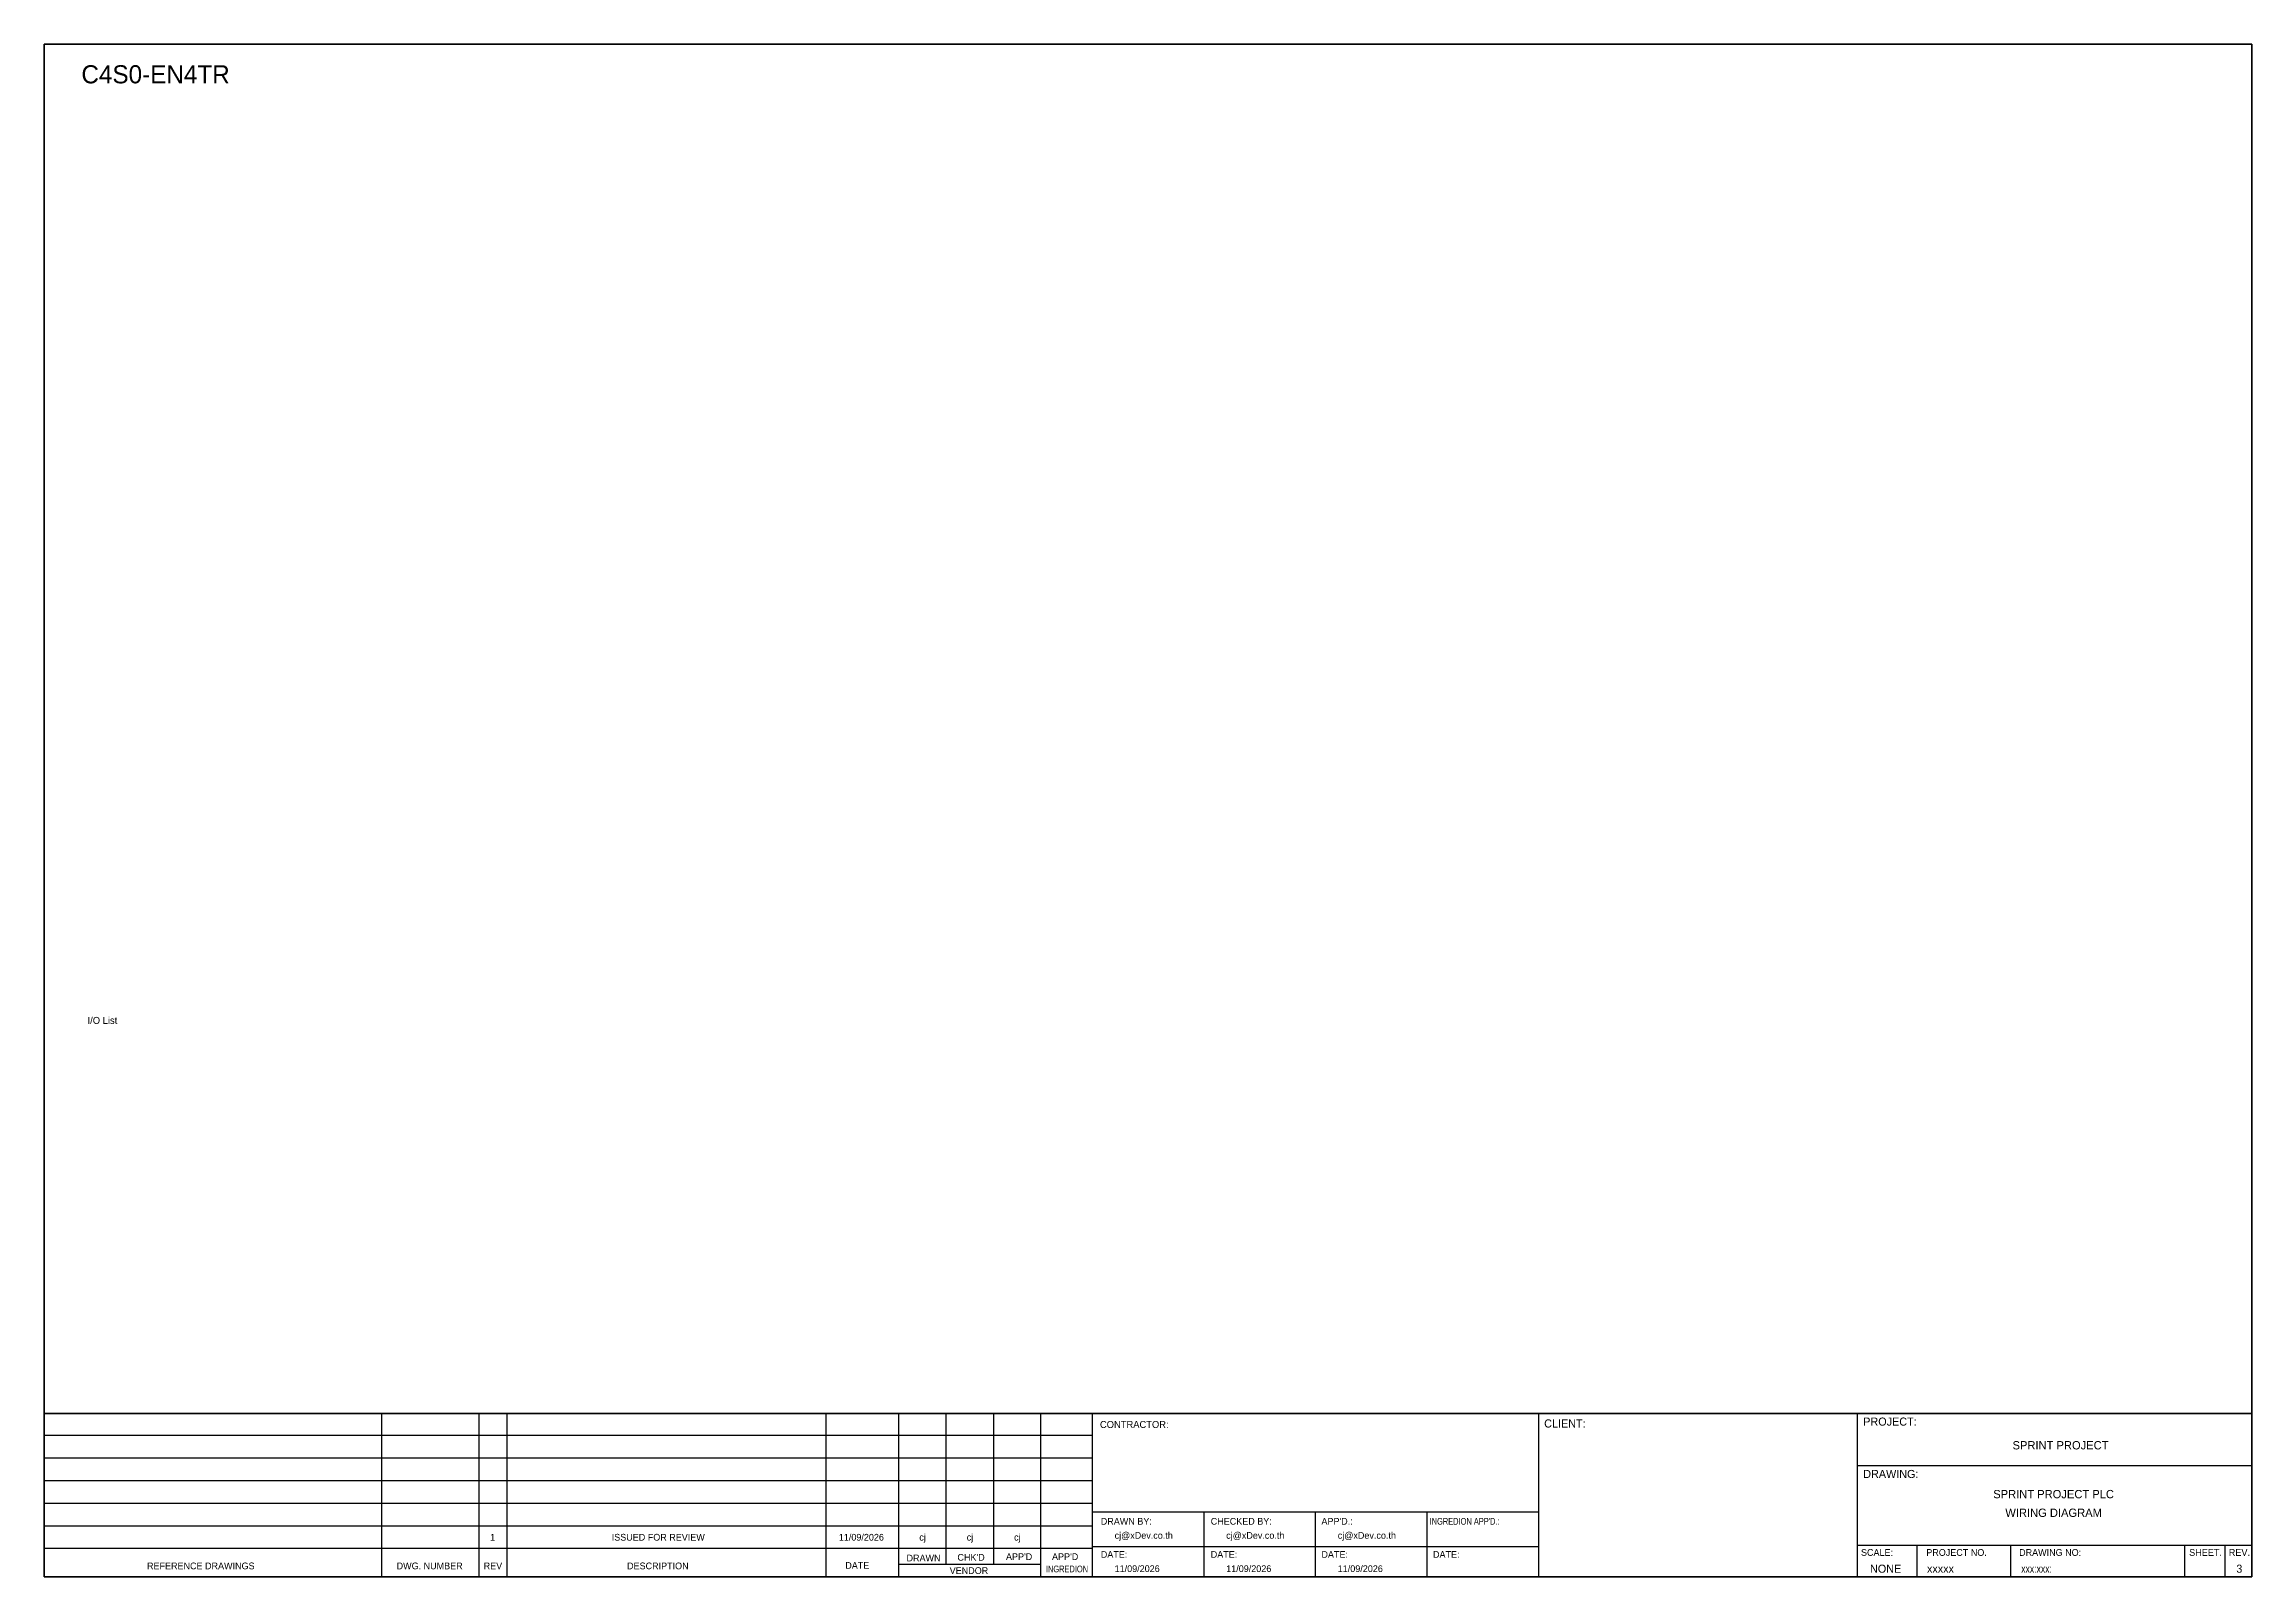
# Model space of a CAD drawing. Header units: metres. Extents: x 0 to 20667, y -39055 to 2704.
# Drawn here: x 16773 to 20667, y -21029 to -18325 of the extents above; entities that cross this region are included whole.
import ezdxf
from ezdxf.enums import TextEntityAlignment as Align

# ---------------------------------------------------------------- set-up
doc = ezdxf.new("R2010")
doc.units = ezdxf.units.M

msp = doc.modelspace()

# ---------------------------------------------------------------- texts
at = {"color": 2}
msp.add_text('C4S0-EN4TR', height=32, dxfattribs=at).set_placement((16838.9, -18394.5))
at = {"color": 4, "ltscale": 100}
for s, p in [('SPRINT PROJECT', (20329.1, -20797.3)), ('SPRINT PROJECT PLC', (20316.9, -20883.5)), ('WIRING DIAGRAM', (20316.9, -20916.4))]:
    msp.add_text(s, height=14.693, dxfattribs=at).set_placement(p, align=Align.MIDDLE_CENTER)
at = {"layer": 'GT_1', "color": 4}
for s, p in [('PROJECT:', (19981.2, -20762.7)), ('CLIENT:', (19418.5, -20766)), ('DRAWING:', (19981.2, -20855.1))]:
    msp.add_text(s, height=14.25, dxfattribs=at).set_placement(p)
at = {"layer": 'MEMBER', "color": 4, "ltscale": 0.8}
for s, height, p in [('I/O List', 12.35, (16849.8, -20053.9)), ('CONTRACTOR:', 12.35, (18635.1, -20766.8)), ('DRAWN BY:', 11.88, (18636.6, -20937.4)), ('CHECKED BY:', 11.875, (18830.5, -20937.4)), ("APP'D.:", 11.88, (19025.7, -20937.4)), ('DATE:', 11.88, (18636.6, -20995.9)), ('cj@xDev.co.th', 11.875, (18661, -20962.3)), ('DATE:', 11.88, (18830.5, -20995.9)), ('cj@xDev.co.th', 11.875, (18857.8, -20962.3)), ('DATE:', 11.88, (19025.7, -20995.9)), ('cj@xDev.co.th', 11.875, (19054.5, -20962.3)), ('DATE:', 11.88, (19222.5, -20995.9)), ('SCALE:', 11.88, (19977.2, -20992.4)), ('PROJECT NO.', 11.875, (20092.4, -20992.4)), ('DRAWING NO:', 11.875, (20256.1, -20992.4)), ('SHEET.', 12, (20555.9, -20992.4)), ('REV.', 12, (20625.8, -20992.4)), ('REFERENCE DRAWINGS', 11.875, (16954.6, -21016.1)), ('DWG. NUMBER', 11.875, (17394.8, -21016.1)), ('REV', 11.88, (17548.3, -21016.1)), ('DESCRIPTION', 11.875, (17801.2, -21016.1)), ('DATE', 11.88, (18186, -21015.3)), ('DRAWN', 11.88, (18294, -21002.2)), ('VENDOR', 11.88, (18370.1, -21024.4)), ("CHK'D", 11.88, (18383.8, -21001)), ("APP'D", 11.88, (18469.4, -20999.8)), ("APP'D", 11.88, (18550.6, -20999.8)), ('11/09/2026', 11.88, (18661, -21021)), ('11/09/2026', 11.88, (18857.8, -21021)), ('11/09/2026', 11.88, (19054.5, -21021)), ('NONE', 14.23, (19993.2, -21022.2)), ('xxxxx', 14.23, (20093.6, -21022.2))]:
    msp.add_text(s, height=height, dxfattribs=at).set_placement(p)
at = {"layer": 'MEMBER', "color": 4, "ltscale": 0.8, "width": 0.8}
for s, height, p in [("INGREDION APP'D.:", 11.875, (19216.5, -20937.4)), ('INGREDION', 11.88, (18539.8, -21021.5)), ('xxx:xxx:', 14.23, (20259.8, -21022.2))]:
    msp.add_text(s, height=height, dxfattribs=at).set_placement(p)
at = {"layer": 'MEMBER', "color": 4, "ltscale": 0.8}
for s, height, p in [('1', 11.9, (17564.1, -20959.6)), ('ISSUED FOR REVIEW', 11.875, (17856.2, -20959.6)), ('11/09/2026', 11.88, (18214.4, -20959.6)), ('cj', 11.88, (18322.3, -20959.6)), ('cj', 11.88, (18405.9, -20959.6)), ('cj', 11.88, (18489.4, -20959.6))]:
    msp.add_text(s, height=height, dxfattribs=at).set_placement(p, align=Align.MIDDLE_CENTER)
msp.add_text('3', height=14.2, dxfattribs=at).set_placement((20644.4, -21022.2), align=Align.CENTER)

# ---------------------------------------------------------------- linework, layer by layer
at = {"color": 4}
for p, q in [((20075.5, -20973.4), (20075.5, -21029.5)), ((20240.8, -20973.4), (20240.8, -21029.5))]:
    msp.add_line(p, q, dxfattribs=at)
at = {"color": 4, "ltscale": 0.5}
for p, q in [((20547.9, -20973.4), (20547.9, -21029.5)), ((20547.9, -20973.4), (20547.9, -21029.5)), ((20619.1, -20973.4), (20619.1, -21029.5)), ((20619.1, -20973.4), (20619.1, -21029.5))]:
    msp.add_line(p, q, dxfattribs=at)
at = {"layer": 'GT_1', "color": 4}
for p, q in [((17368.6, -21029.5), (17368.6, -20741.3)), ((17540.5, -21029.5), (17540.5, -20741.3)), ((17589.6, -21029.5), (17589.6, -20741.3)), ((18152.3, -21029.5), (18152.3, -20741.3)), ((18280.6, -21029.5), (18280.6, -20741.3)), ((18364.2, -21007.7), (18364.2, -20741.3)), ((18447.7, -21007.7), (18447.7, -20741.3)), ((18531, -21029.5), (18531, -20741.3)), ((18622, -21029.5), (18622, -20741.3)), ((19409, -21029.5), (19409, -20741.3)), ((19971.3, -21029.5), (19971.3, -20741.3)), ((19971.3, -21029.5), (19971.3, -20741.3)), ((19971.3, -21029.5), (19971.3, -20741.3)), ((18622, -20780.2), (16773.2, -20780.2)), ((18622, -20820), (16773.2, -20820)), ((18622, -20859.9), (16773.2, -20859.9)), ((18622, -20899.8), (16773.2, -20899.8)), ((18622, -20939.8), (16773.2, -20939.8)), ((19409, -20915.2), (18622, -20915.2)), ((18818.8, -21029.5), (18818.8, -20915.2)), ((19015.5, -21029.5), (19015.5, -20915.2)), ((19212.3, -21029.5), (19212.3, -20915.2)), ((18621.9, -20979.7), (16773.2, -20979.7)), ((19409, -20976.6), (18622, -20976.6)), ((19971.3, -20973.4), (20666.5, -20973.4)), ((18531, -21007.7), (18280.6, -21007.7))]:
    msp.add_line(p, q, dxfattribs=at)
at = {"layer": 'HELPPOINT', "color": 4, "lineweight": 35}
for p, q in [((16773.2, -21029.5), (16773.2, -18325.3)), ((16773.2, -18325.3), (20666.5, -18325.3)), ((16773.2, -21029.5), (16773.2, -18325.3)), ((16773.2, -18325.3), (20666.5, -18325.3)), ((20666.5, -18325.3), (20666.5, -21029.5)), ((20666.5, -18325.3), (20666.5, -21029.5)), ((20666.5, -21029.5), (16773.2, -21029.5)), ((20666.5, -21029.5), (16773.2, -21029.5))]:
    msp.add_line(p, q, dxfattribs=at)
at = {"layer": 'HELPPOINT', "color": 4}
for p, q in [((19971.3, -20832.9), (20666.5, -20832.9)), ((19971.3, -20832.9), (20666.5, -20832.9)), ((19971.3, -20973.4), (20666.5, -20973.4))]:
    msp.add_line(p, q, dxfattribs=at)
at = {"layer": 'MEMBER', "color": 4, "lineweight": 35}
msp.add_line((16773.2, -20741.3), (20666.5, -20741.3), dxfattribs=at)
msp.add_line((16773.2, -20741.3), (20666.5, -20741.3), dxfattribs=at)
at = {"layer": 'MEMBER', "color": 4}
for p, q in [((19971.3, -20832.9), (20666.5, -20832.9)), ((19971.3, -20832.9), (20666.5, -20832.9)), ((19971.3, -20973.4), (20666.5, -20973.4)), ((19971.3, -20973.4), (20666.5, -20973.4))]:
    msp.add_line(p, q, dxfattribs=at)

msp.set_redraw_order([(e.dxf.handle, doc.entitydb.next_handle()) for e in msp.query("TEXT MTEXT ATTDEF DIMENSION ARC_DIMENSION")])  # texts and dimensions are drawn at this point

doc.saveas('drawing.dxf')
